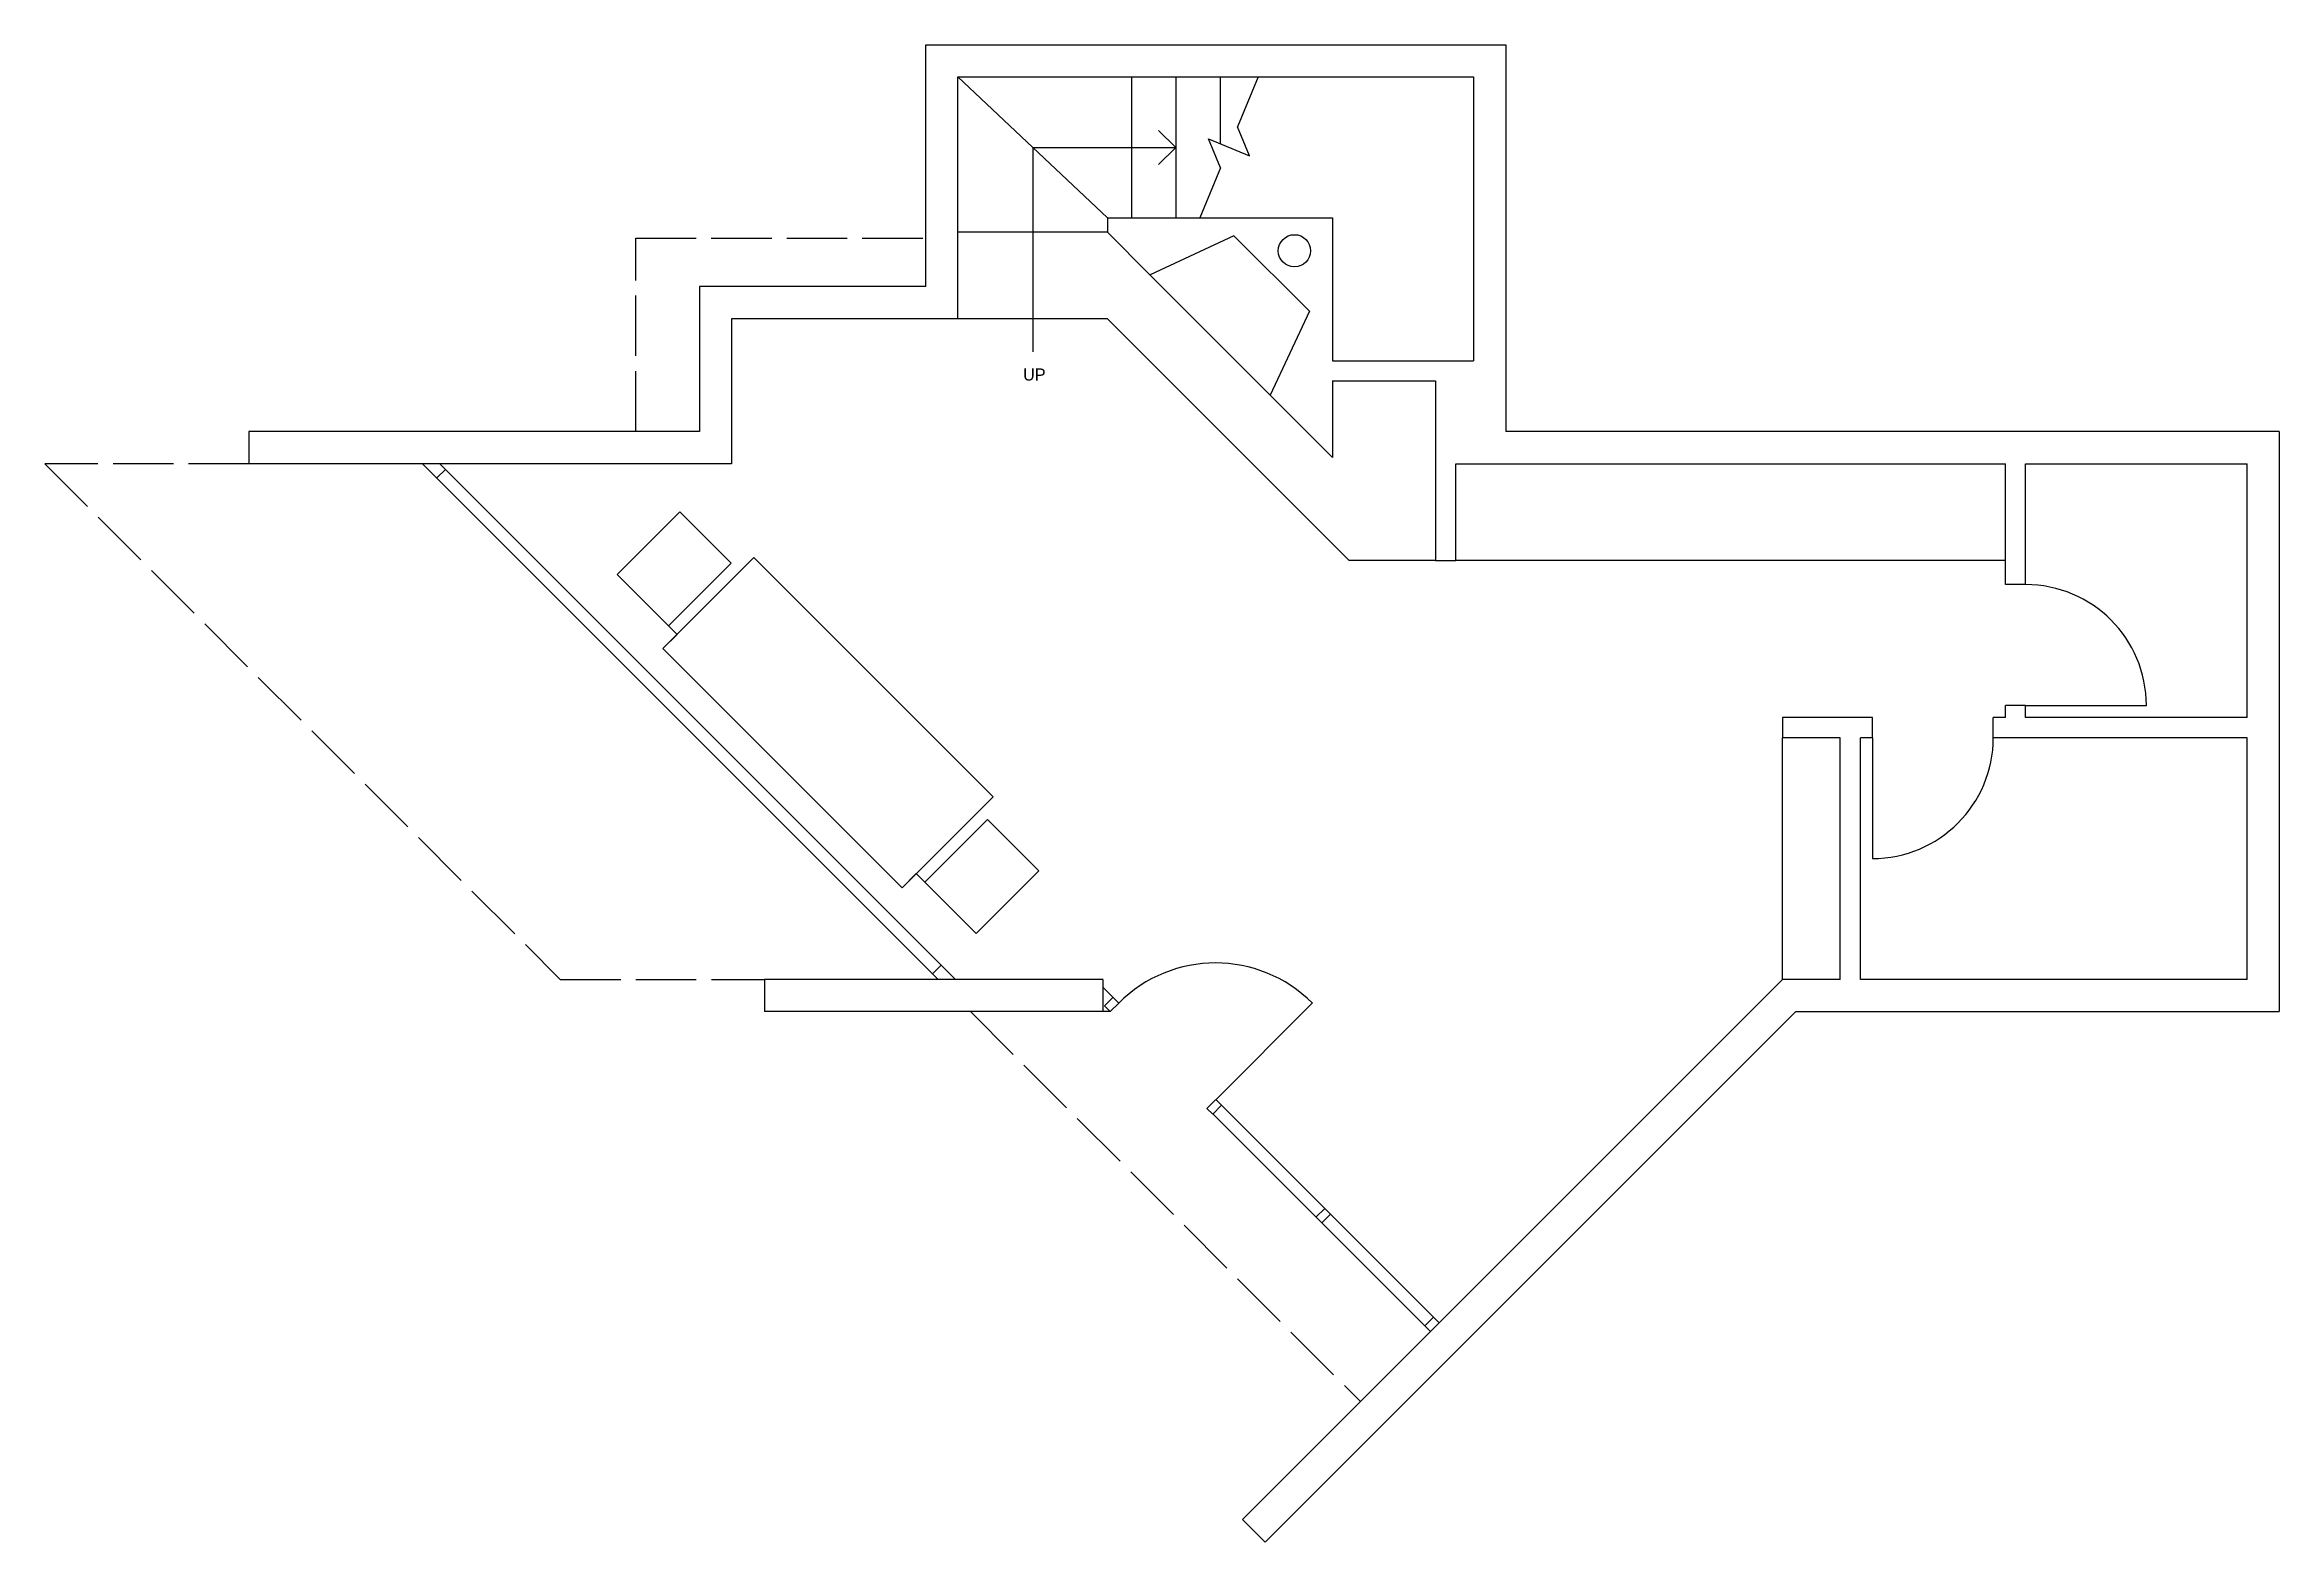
# Model space of a CAD drawing. Header units: inches. Extents: x -3589 to 7564, y 1292 to 4546.
# Drawn here: x -963 to -408, y 1622 to 1994 of the extents above; entities that cross this region are included whole.
import ezdxf

# ---------------------------------------------------------------- set-up
doc = ezdxf.new("R2010")
doc.units = ezdxf.units.IN
doc.header["$LTSCALE"] = 1.25
doc.header["$MEASUREMENT"] = 0
doc.linetypes.add('ACAD_ISO02W100', pattern=[15, 12, -3])
for name, color, linetype in [('A-doors', 254, 'Continuous'), ('A-furniture', 33, 'Continuous'), ('A-glazing', 252, 'Continuous'), ('A-millwork', 252, 'Continuous'), ('A-soffit', 251, 'ACAD_ISO02W100'), ('A-stairs', 252, 'Continuous'), ('A-text', 254, 'Continuous'), ('A-walls', 7, 'Continuous')]:
    doc.layers.add(name, color=color, linetype=linetype)

msp = doc.modelspace()

# ---------------------------------------------------------------- texts
at = {"layer": 'A-text'}
msp.add_text('UP', height=3, dxfattribs=at).set_placement((-719.83, 1910.73))

# ---------------------------------------------------------------- linework, layer by layer
at = {"layer": 'A-doors'}
for p, q in [((-471, 1830.09), (-441, 1830.09)), ((-509, 1822.09), (-509, 1792.09)), ((-672.03, 1732.21), (-647.99, 1756.25))]:
    msp.add_line(p, q, dxfattribs=at)
for centre, radius, start, end in [((-471, 1830.09), 30, 0, 90), ((-509, 1822.09), 30, 270, 0), ((-672.07, 1732.17), 34, 45, 135)]:
    msp.add_arc(centre, radius, start, end, dxfattribs=at)
at = {"layer": 'A-furniture'}
msp.add_lwpolyline([(-731.5, 1773.5), (-715.94, 1789.05), (-728.67, 1801.78), (-744.23, 1786.22), (-731.5, 1773.5), (-744.23, 1786.22), (-746.35, 1788.34), (-749.88, 1784.81), (-727.26, 1807.44), (-786.65, 1866.83), (-809.28, 1844.21), (-749.88, 1784.81), (-809.28, 1844.21), (-805.75, 1847.74), (-807.87, 1849.86), (-792.31, 1865.42), (-805.04, 1878.15), (-820.6, 1862.59), (-807.87, 1849.86)], dxfattribs=at)
at = {"layer": 'A-glazing'}
for p, q in [((-740.9, 1762.09), (-868.9, 1890.09)), ((-863.24, 1888.68), (-865.36, 1886.56)), ((-736.66, 1762.09), (-864.66, 1890.09)), ((-742.31, 1763.51), (-740.19, 1765.63)), ((-696.11, 1756.21), (-700, 1760.1)), ((-698.23, 1754.09), (-700, 1754.09)), ((-697.53, 1757.63), (-699.65, 1755.51)), ((-699.65, 1755.51), (-698.23, 1754.09)), ((-696.11, 1756.21), (-698.23, 1754.09)), ((-672.07, 1732.17), (-674.19, 1730.05)), ((-670.66, 1730.76), (-672.78, 1728.64)), ((-671.97, 1732.27), (-616.55, 1676.85)), ((-674.19, 1730.05), (-672.78, 1728.64)), ((-672.78, 1728.75), (-618.72, 1674.69)), ((-644.97, 1705.27), (-647.13, 1703.1)), ((-643.56, 1703.85), (-645.72, 1701.69)), ((-618.01, 1678.22), (-620.13, 1676.1)), ((-620.13, 1676.1), (-618.72, 1674.69)), ((-616.6, 1676.81), (-618.72, 1674.69))]:
    msp.add_line(p, q, dxfattribs=at)
at = {"layer": 'A-millwork'}
for p, q in [((-476, 1866.09), (-612.44, 1866.09)), ((-531.31, 1762.09), (-531.31, 1822.09))]:
    msp.add_line(p, q, dxfattribs=at)
at = {"layer": 'A-soffit'}
for p, q in [((-962.72, 1890.09), (-834.72, 1762.09)), ((-912, 1890.09), (-962.72, 1890.09)), ((-834.72, 1762.09), (-784, 1762.09)), ((-732.9, 1754.09), (-636.11, 1657.3))]:
    msp.add_line(p, q, dxfattribs=at)
msp.add_lwpolyline([(-816, 1898.09), (-816, 1946.09), (-744, 1946.09)], dxfattribs=at)
at = {"layer": 'A-stairs'}
for p, q in [((-692.96, 1986.09), (-692.96, 1951.09)), ((-681.96, 1986.09), (-681.96, 1951.09)), ((-670.96, 1986.09), (-670.96, 1969.52)), ((-661.46, 1986.09), (-666.6, 1973.67)), ((-673.79, 1970.7), (-663.63, 1966.49)), ((-670.81, 1963.51), (-673.79, 1970.7)), ((-663.63, 1966.49), (-666.6, 1973.67)), ((-670.81, 1963.51), (-675.96, 1951.09)), ((-698.91, 1947.56), (-736, 1947.56)), ((-698.91, 1926.09), (-736, 1926.09)), ((-698.91, 1926.09), (-638.91, 1866.09)), ((-617.44, 1866.09), (-638.91, 1866.09))]:
    msp.add_line(p, q, dxfattribs=at)
at = {"layer": 'A-text'}
for p, q in [((-736, 1986.09), (-698.91, 1951.09)), ((-681.96, 1968.59), (-686.2, 1972.83)), ((-717.46, 1968.59), (-717.46, 1917.85)), ((-717.46, 1968.59), (-681.96, 1968.59)), ((-681.96, 1968.59), (-686.2, 1964.35))]:
    msp.add_line(p, q, dxfattribs=at)
at = {"layer": 'A-walls'}
for p, q in [((-744, 1994.09), (-600, 1994.09)), ((-744, 1934.09), (-744, 1994.09)), ((-600, 1994.09), (-600, 1898.09)), ((-736, 1986.09), (-608, 1986.09)), ((-736, 1926.09), (-736, 1986.09)), ((-608, 1986.09), (-608, 1915.65)), ((-698.91, 1951.09), (-643, 1951.09)), ((-698.91, 1951.09), (-698.91, 1947.56)), ((-688.44, 1937.09), (-698.91, 1947.56)), ((-643, 1951.09), (-643, 1915.65)), ((-667.5, 1946.65), (-688.31, 1936.95)), ((-648.77, 1927.92), (-667.5, 1946.65)), ((-688.44, 1937.09), (-658.47, 1907.12)), ((-744, 1934.09), (-800.19, 1934.09)), ((-800.19, 1934.09), (-800.19, 1898.09)), ((-736, 1926.09), (-792.19, 1926.09)), ((-792.19, 1926.09), (-792.19, 1890.09)), ((-648.77, 1927.92), (-658.47, 1907.12)), ((-643, 1915.65), (-608, 1915.65)), ((-643, 1910.65), (-617.44, 1910.65)), ((-643, 1910.65), (-643, 1891.65)), ((-617.44, 1910.65), (-617.44, 1866.09)), ((-643, 1891.65), (-658.47, 1907.12)), ((-800.19, 1898.09), (-912, 1898.09)), ((-912, 1898.09), (-912, 1890.09)), ((-408, 1898.09), (-600, 1898.09)), ((-408, 1898.09), (-408, 1754.09)), ((-792.19, 1890.09), (-912, 1890.09)), ((-612.44, 1890.09), (-476, 1890.09)), ((-612.44, 1866.09), (-612.44, 1890.09)), ((-476, 1860.09), (-476, 1890.09)), ((-471, 1890.09), (-416, 1890.09)), ((-471, 1860.09), (-471, 1890.09)), ((-416, 1827.09), (-416, 1890.09)), ((-617.44, 1866.09), (-612.44, 1866.09)), ((-471, 1860.09), (-476, 1860.09)), ((-509, 1827.09), (-531.31, 1827.09)), ((-531.31, 1827.09), (-531.31, 1822.09)), ((-509, 1822.09), (-509, 1827.09)), ((-476, 1827.09), (-479, 1827.09)), ((-479, 1822.09), (-479, 1827.09)), ((-476, 1827.09), (-479, 1827.09)), ((-476, 1827.09), (-476, 1830.09)), ((-471, 1830.09), (-476, 1830.09)), ((-471, 1827.09), (-471, 1830.09)), ((-416, 1827.09), (-471, 1827.09)), ((-517, 1822.09), (-531.31, 1822.09)), ((-517, 1762.09), (-517, 1822.09)), ((-512, 1762.09), (-512, 1822.09)), ((-509, 1822.09), (-512, 1822.09)), ((-509, 1822.09), (-512, 1822.09)), ((-416, 1822.09), (-479, 1822.09)), ((-416, 1762.09), (-416, 1822.09)), ((-700, 1762.09), (-784, 1762.09)), ((-784, 1762.09), (-784, 1754.09)), ((-700, 1754.09), (-700, 1761.98)), ((-665.36, 1628.04), (-531.31, 1762.09)), ((-517, 1762.09), (-531.31, 1762.09)), ((-416, 1762.09), (-512, 1762.09)), ((-700, 1754.09), (-784, 1754.09)), ((-528, 1754.09), (-659.71, 1622.38)), ((-528, 1754.09), (-408, 1754.09)), ((-659.71, 1622.38), (-665.36, 1628.04))]:
    msp.add_line(p, q, dxfattribs=at)
msp.add_circle((-652.48, 1942.94), 4, dxfattribs=at)

msp.set_redraw_order([(e.dxf.handle, doc.entitydb.next_handle()) for e in msp.query("TEXT MTEXT ATTDEF DIMENSION ARC_DIMENSION")])  # texts and dimensions are drawn at this point

doc.saveas('drawing.dxf')
